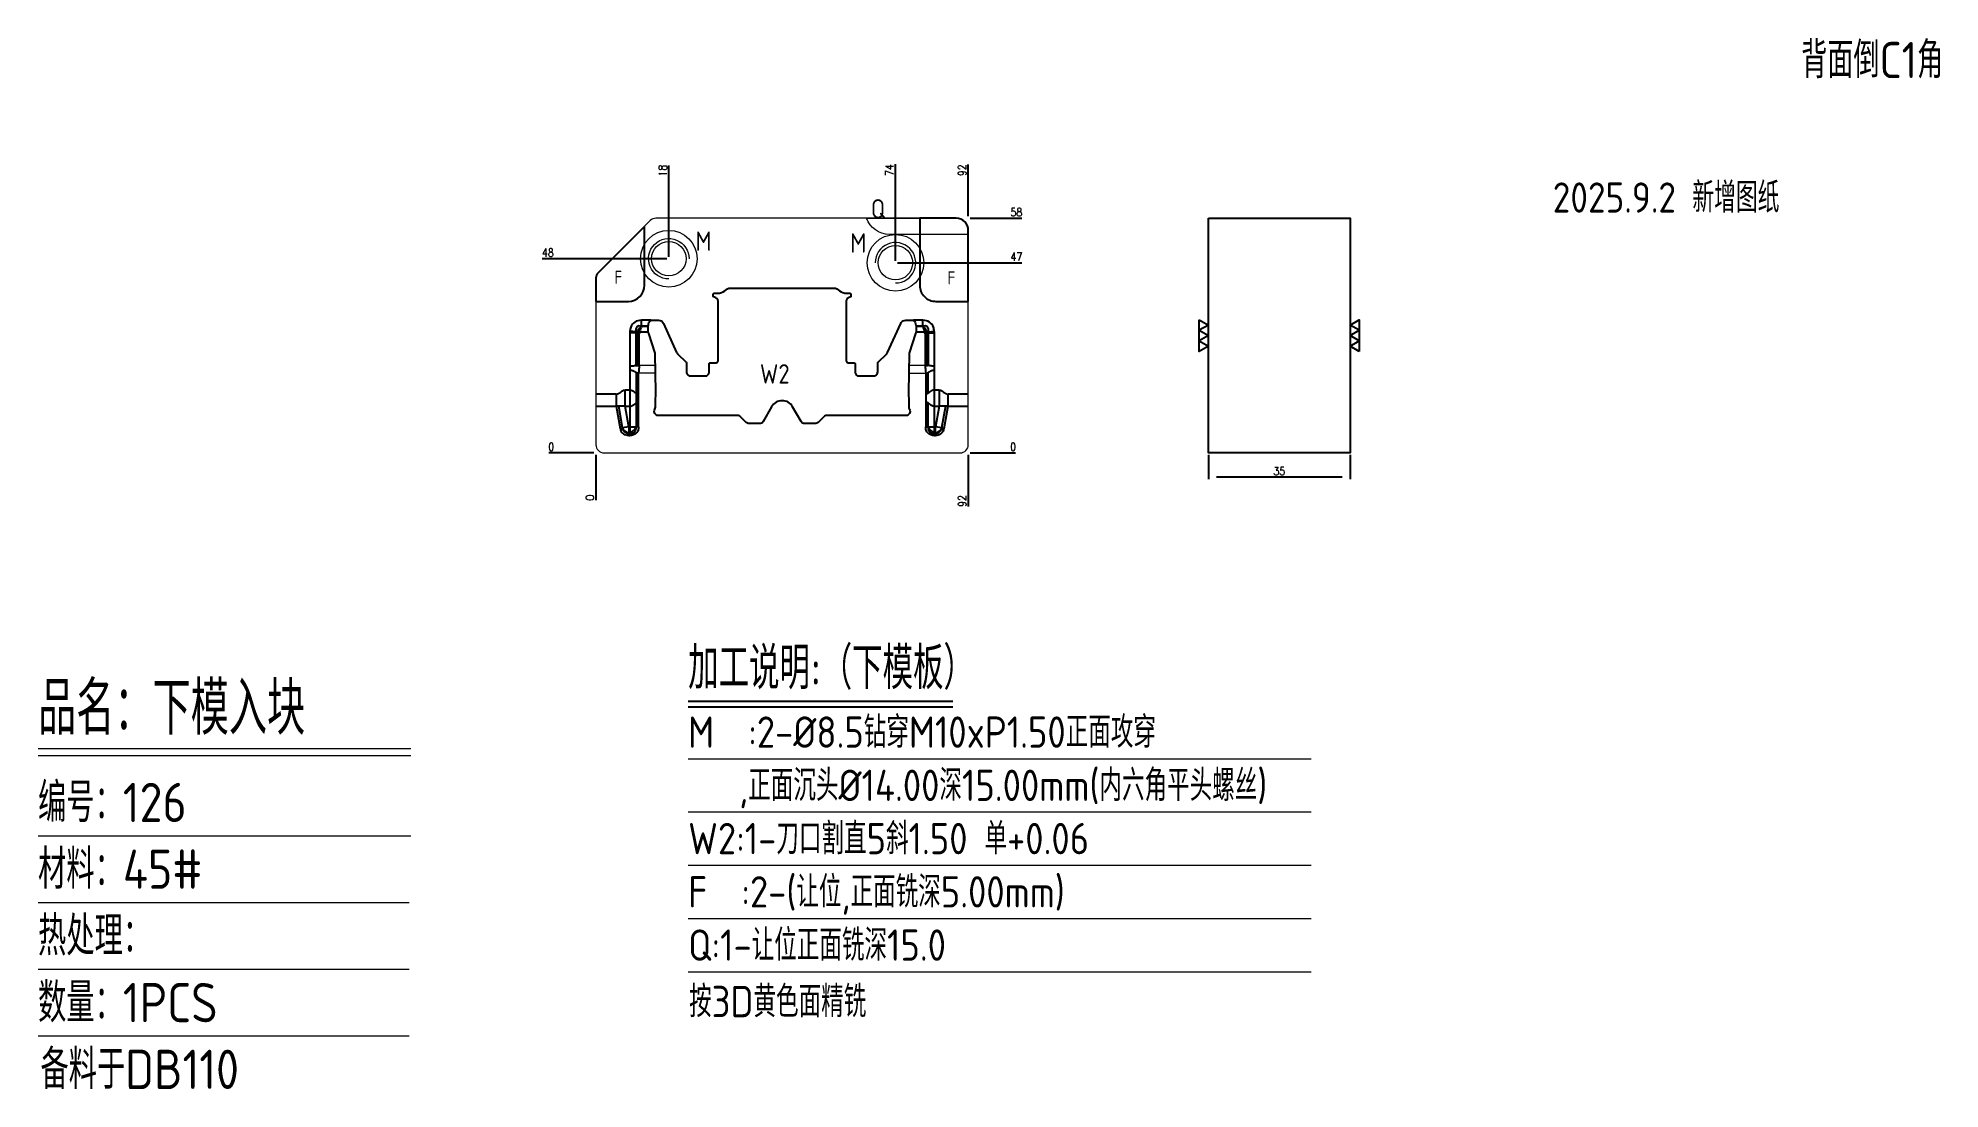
# Model space of a CAD drawing. Header units: millimetres. Extents: x 100376 to 100846, y 1620 to 1880.
import ezdxf
from ezdxf.enums import TextEntityAlignment as Align

# ---------------------------------------------------------------- set-up
doc = ezdxf.new("R2010")
doc.units = ezdxf.units.MM
for name, color, linetype in [('DIE_P', 2, 'Continuous'), ('DIM', 4, 'Continuous'), ('PH', 255, 'Continuous'), ('TEXT', 4, 'Continuous')]:
    doc.layers.add(name, color=color, linetype=linetype)
doc.styles.add('gbenor', font='gbenor.shx', dxfattribs={"bigfont": 'gbcbig.shx'})
doc.styles.get("Standard").update_dxf_attribs({"font": 'txt.shx', "width": 0.85, "bigfont": 'ctxt.shx'})
doc.dimstyles.new('T-2-WX', dxfattribs={"dimtxt": 2, "dimasz": 2, "dimexe": 0.5, "dimexo": 0.5, "dimgap": 0.5, "dimtad": 1, "dimtxsty": 'Standard', "dimblk": 'OPEN30', "dimcen": 0, "dimazin": 3, "dimtfac": 1, "dimtmove": 0, "dimatfit": 3, "dimldrblk": 'OPEN30', "dimlwd": -1, "dimlwe": -1})

msp = doc.modelspace()

# ---------------------------------------------------------------- texts
at = {"layer": 'DIE_P', "color": 4, "style": 'gbenor'}
for p in [(100518.989, 1820.915), (100601.294, 1820.785)]:
    msp.add_text('F', height=3.2, dxfattribs=at).set_placement(p, align=Align.MIDDLE_CENTER)
at = {"layer": 'DIM', "color": 3, "linetype": 'Continuous', "lineweight": 25, "style": 'gbenor'}
msp.add_text('品名：下模入块', height=13.0965, dxfattribs=at).set_placement((100375.625, 1707.863))
at = {"layer": 'DIM', "color": 3, "linetype": 'Continuous', "lineweight": 5, "style": 'gbenor'}
for s, p in [('编号：126', (100375.625, 1686.278)), ('材料：45#', (100375.625, 1669.786)), ('热处理： ', (100375.625, 1653.295)), ('数量：1PCS', (100375.625, 1636.803)), ('备料于DB110', (100376.216, 1620.311))]:
    msp.add_text(s, height=9.7011, dxfattribs=at).set_placement(p)
at = {"layer": 'PH', "color": 6, "linetype": 'Continuous', "style": 'gbenor'}
msp.add_text('2025.9.2 新增图纸', height=7.46496, dxfattribs=at).set_placement((100777.87, 1841.037), align=Align.MIDDLE)
at = {"layer": 'TEXT', "color": 4, "lineweight": 18, "style": 'gbenor'}
msp.add_text('背面倒C1角', height=8.9531, dxfattribs=at).set_placement((100811.265, 1870.144))
at = {"layer": 'TEXT', "color": 4, "style": 'gbenor'}
for s, p in [('Q', (100583.173, 1837.843)), ('M', (100540.05, 1829.862)), ('M', (100578.289, 1829.414)), ('W2', (100557.652, 1797.049))]:
    msp.add_text(s, height=4.8, dxfattribs=at).set_placement(p, align=Align.MIDDLE_CENTER)
for s, height, p in [('加工说明:（下模板）', 10.4509, (100536.246, 1719.121)), ('M  :2-%%C8.5钻穿M10xP1.50正面攻穿', 7.74144, (100536.246, 1704.645))]:
    msp.add_text(s, height=height, dxfattribs=at).set_placement(p)
at = {"layer": 'TEXT', "color": 4, "lineweight": 5, "style": 'gbenor'}
for s, p in [('   ,正面沉头%%C14.00深15.00mm(内六角平头螺丝)', (100536.246, 1691.484)), ('F  :2-(让位,正面铣深5.00mm)', (100536.246, 1665.164)), ('Q:1-让位正面铣深15.0', (100536.246, 1652.003))]:
    msp.add_text(s, height=7.74144, dxfattribs=at).set_placement(p)
at = {"layer": 'TEXT', "color": 1, "lineweight": 5, "style": 'gbenor'}
msp.add_text('W2:1-刀口割直5斜1.50 单+0.06  ', height=7.74144, dxfattribs=at).set_placement((100536.246, 1678.324))
at = {"layer": 'TEXT', "color": 2, "lineweight": 5, "style": 'gbenor'}
msp.add_text('按3D黄色面精铣', height=7.7414, dxfattribs=at).set_placement((100536.492, 1638.055))

# ---------------------------------------------------------------- blocks, each defined once
blk = doc.blocks.new('*D7579')
at = {"layer": 'Defpoints', "color": 0}
for p in [(100513.47, 1777.52), (100605.47, 1777.52), (100615.47, 1777.52)]:
    blk.add_point(p, dxfattribs=at)
at = {"layer": 'DIM', "color": 0}
blk.add_line((100605.97, 1777.52), (100617.11, 1777.52), dxfattribs=at)
at = {"layer": 'DIM', "color": 0, "insert": (100616.54, 1779.02), "char_height": 2, "attachment_point": 5}
blk.add_mtext('0', dxfattribs=at)
blk = doc.blocks.new('_Open30')
blk = doc.blocks.new('*D7580')
at = {"layer": 'Defpoints', "color": 0}
for p in [(100587.47, 1824.52), (100615.47, 1824.52), (100513.47, 1777.52)]:
    blk.add_point(p, dxfattribs=at)
at = {"layer": 'DIM', "color": 0}
for p, q in [((100587.97, 1824.52), (100607.47, 1824.52)), ((100607.47, 1824.52), (100611.47, 1824.52)), ((100611.47, 1824.52), (100618.73, 1824.52))]:
    blk.add_line(p, q, dxfattribs=at)
at = {"layer": 'DIM', "color": 0, "insert": (100617.35, 1826.02), "char_height": 2, "attachment_point": 5}
blk.add_mtext('47', dxfattribs=at)
blk = doc.blocks.new('*D7581')
at = {"layer": 'Defpoints', "color": 0}
for p in [(100605.47, 1835.52), (100615.47, 1835.52), (100513.47, 1777.52)]:
    blk.add_point(p, dxfattribs=at)
at = {"layer": 'DIM', "color": 0}
for p, q in [((100605.97, 1835.52), (100609.47, 1835.52)), ((100609.47, 1835.52), (100611.47, 1835.52)), ((100611.47, 1835.52), (100618.73, 1835.52))]:
    blk.add_line(p, q, dxfattribs=at)
at = {"layer": 'DIM', "color": 0, "insert": (100617.35, 1837.02), "char_height": 2, "attachment_point": 5}
blk.add_mtext('58', dxfattribs=at)
blk = doc.blocks.new('*D7582')
at = {"layer": 'Defpoints', "color": 0}
for p in [(100503.47, 1777.52), (100513.47, 1777.52), (100513.47, 1777.52)]:
    blk.add_point(p, dxfattribs=at)
at = {"layer": 'DIM', "color": 0}
blk.add_line((100512.97, 1777.52), (100501.84, 1777.52), dxfattribs=at)
at = {"layer": 'DIM', "color": 0, "insert": (100502.41, 1779.02), "char_height": 2, "attachment_point": 5}
blk.add_mtext('0', dxfattribs=at)
blk = doc.blocks.new('*D7583')
at = {"layer": 'Defpoints', "color": 0}
for p in [(100503.47, 1825.52), (100531.47, 1825.52), (100513.47, 1777.52)]:
    blk.add_point(p, dxfattribs=at)
at = {"layer": 'DIM', "color": 0}
for p, q in [((100507.47, 1825.52), (100500.22, 1825.52)), ((100511.47, 1825.52), (100507.47, 1825.52)), ((100530.97, 1825.52), (100511.47, 1825.52))]:
    blk.add_line(p, q, dxfattribs=at)
at = {"layer": 'DIM', "color": 0, "insert": (100501.6, 1827.02), "char_height": 2, "attachment_point": 5}
blk.add_mtext('48', dxfattribs=at)
blk = doc.blocks.new('*D7584')
at = {"layer": 'Defpoints', "color": 0}
for p in [(100513.47, 1777.52), (100605.47, 1777.52), (100605.47, 1767.52)]:
    blk.add_point(p, dxfattribs=at)
at = {"layer": 'DIM', "color": 0}
for p, q in [((100605.47, 1777.02), (100605.47, 1773.52)), ((100605.47, 1773.52), (100605.47, 1771.52)), ((100605.47, 1771.52), (100605.47, 1764.27))]:
    blk.add_line(p, q, dxfattribs=at)
at = {"layer": 'DIM', "color": 0, "insert": (100603.97, 1765.64), "char_height": 2, "attachment_point": 5, "rotation": 90}
blk.add_mtext('92', dxfattribs=at)
blk = doc.blocks.new('*D7585')
at = {"layer": 'Defpoints', "color": 0}
for p in [(100513.47, 1777.52), (100513.47, 1777.52), (100513.47, 1767.52)]:
    blk.add_point(p, dxfattribs=at)
at = {"layer": 'DIM', "color": 0}
blk.add_line((100513.47, 1777.02), (100513.47, 1765.88), dxfattribs=at)
at = {"layer": 'DIM', "color": 0, "insert": (100511.97, 1766.45), "char_height": 2, "attachment_point": 5, "rotation": 90}
blk.add_mtext('0', dxfattribs=at)
blk = doc.blocks.new('*D7586')
at = {"layer": 'Defpoints', "color": 0}
for p in [(100605.47, 1845.52), (100605.47, 1835.52), (100513.47, 1777.52)]:
    blk.add_point(p, dxfattribs=at)
at = {"layer": 'DIM', "color": 0}
for p, q in [((100605.47, 1841.52), (100605.47, 1848.77)), ((100605.47, 1839.52), (100605.47, 1841.52)), ((100605.47, 1836.02), (100605.47, 1839.52))]:
    blk.add_line(p, q, dxfattribs=at)
at = {"layer": 'DIM', "color": 0, "insert": (100603.97, 1847.39), "char_height": 2, "attachment_point": 5, "rotation": 90}
blk.add_mtext('92', dxfattribs=at)
blk = doc.blocks.new('*D7587')
at = {"layer": 'Defpoints', "color": 0}
for p in [(100587.47, 1845.52), (100587.47, 1824.52), (100513.47, 1777.52)]:
    blk.add_point(p, dxfattribs=at)
at = {"layer": 'DIM', "color": 0}
for p, q in [((100587.47, 1841.52), (100587.47, 1848.85)), ((100587.47, 1837.52), (100587.47, 1841.52)), ((100587.47, 1825.02), (100587.47, 1837.52))]:
    blk.add_line(p, q, dxfattribs=at)
at = {"layer": 'DIM', "color": 0, "insert": (100585.97, 1847.43), "char_height": 2, "attachment_point": 5, "rotation": 90}
blk.add_mtext('74', dxfattribs=at)
blk = doc.blocks.new('*D7588')
at = {"layer": 'Defpoints', "color": 0}
for p in [(100531.47, 1845.52), (100531.47, 1825.52), (100513.47, 1777.52)]:
    blk.add_point(p, dxfattribs=at)
at = {"layer": 'DIM', "color": 0}
for p, q in [((100531.47, 1841.52), (100531.47, 1848.53)), ((100531.47, 1837.52), (100531.47, 1841.52)), ((100531.47, 1826.02), (100531.47, 1837.52))]:
    blk.add_line(p, q, dxfattribs=at)
at = {"layer": 'DIM', "color": 0, "insert": (100529.97, 1847.27), "char_height": 2, "attachment_point": 5, "rotation": 90}
blk.add_mtext('18', dxfattribs=at)
blk = doc.blocks.new('*D7589')
at = {"layer": 'Defpoints', "color": 0}
for p in [(100664.8, 1777.52), (100699.8, 1777.52), (100664.8, 1771.52)]:
    blk.add_point(p, dxfattribs=at)
at = {"layer": 'DIM', "color": 0}
for p, q in [((100664.8, 1777.02), (100664.8, 1771.02)), ((100699.8, 1777.02), (100699.8, 1771.02)), ((100697.8, 1771.52), (100666.8, 1771.52))]:
    blk.add_line(p, q, dxfattribs=at)
at = {"layer": 'DIM', "color": 0, "insert": (100682.3, 1773.02), "char_height": 2, "attachment_point": 5}
blk.add_mtext('35', dxfattribs=at)

# ---------------------------------------------------------------- dimensions: what is measured, and where the dimension line sits
at = {"layer": 'DIM'}
for feature_location, offset, dtype, origin, picture, middle in [((100587.474, 1824.518), (0, 21), 1, (100513.474, 1777.518), '*D7587', (100585.974, 1847.435)), ((100605.474, 1835.518), (0, 10), 1, (100513.474, 1777.518), '*D7586', (100603.974, 1847.394)), ((100531.474, 1825.518), (0, 20), 1, (100513.474, 1777.518), '*D7588', (100529.974, 1847.273)), ((100605.474, 1835.518), (10, 0), 0, (100513.474, 1777.518), '*D7581', (100617.35, 1837.018)), ((100531.474, 1825.518), (-28, 0), 0, (100513.474, 1777.518), '*D7583', (100501.598, 1827.018)), ((100587.474, 1824.518), (28, 0), 0, (100513.474, 1777.518), '*D7580', (100617.35, 1826.018)), ((100513.47387323, 1777.518301677), (-10, 0), 0, (100513.47387323, 1777.518301677), '*D7582', (100502.407206564, 1779.018301677)), ((100513.47387323, 1777.518301677), (0, -10), 1, (100513.47387323, 1777.518301677), '*D7585', (100511.97387323, 1766.45163501)), ((100605.47387325, 1777.518301677), (10, 0), 0, (100513.47387323, 1777.518301677), '*D7579', (100616.540539917, 1779.018301677)), ((100605.474, 1777.518), (0, -10), 1, (100513.474, 1777.518), '*D7584', (100603.974, 1765.642))]:
    dim = msp.add_ordinate_dim(feature_location=feature_location, offset=offset, dtype=dtype, origin=origin, dimstyle='T-2-WX', dxfattribs=at)
    dim.commit()
    dim.dimension.update_dxf_attribs({"geometry": picture, "text_midpoint": middle})
dim = msp.add_linear_dim(base=(100664.797, 1771.518), p1=(100699.797, 1777.518), p2=(100664.797, 1777.518), dimstyle='T-2-WX', dxfattribs=at)
dim.commit()
dim.dimension.update_dxf_attribs({"geometry": '*D7589', "text_midpoint": (100682.297, 1773.018)})

# ---------------------------------------------------------------- linework, layer by layer
at = {"layer": 'DIE_P', "linetype": 'Continuous', "lineweight": 25}
for p, q in [((100526.474, 1810.297), (100524.711, 1810.297)), ((100524.711, 1808.883), (100524.711, 1810.297)), ((100526.474, 1810.297), (100524.711, 1810.297)), ((100524.711, 1808.883), (100524.711, 1810.297)), ((100526.803, 1810.297), (100526.474, 1810.297)), ((100526.803, 1810.297), (100526.474, 1810.297)), ((100526.803, 1810.095), (100526.803, 1810.297)), ((100526.803, 1810.095), (100526.803, 1810.297)), ((100592.474, 1810.297), (100592.145, 1810.297)), ((100592.145, 1810.095), (100592.145, 1810.297)), ((100592.474, 1810.297), (100592.145, 1810.297)), ((100592.145, 1810.095), (100592.145, 1810.297)), ((100594.236, 1810.297), (100592.474, 1810.297)), ((100594.236, 1810.297), (100592.474, 1810.297)), ((100594.236, 1808.883), (100594.236, 1810.297)), ((100594.236, 1808.883), (100594.236, 1810.297)), ((100521.863, 1807.211), (100521.863, 1798.93)), ((100523.395, 1807.211), (100521.863, 1807.211)), ((100521.863, 1807.211), (100521.863, 1798.93)), ((100523.395, 1807.211), (100521.863, 1807.211)), ((100523.345, 1807.473), (100521.879, 1807.597)), ((100523.345, 1807.473), (100521.879, 1807.597)), ((100523.395, 1799.074), (100523.395, 1807.211)), ((100523.395, 1807.211), (100523.565, 1807.009)), ((100523.395, 1799.074), (100523.395, 1807.211)), ((100523.395, 1807.211), (100523.565, 1807.009)), ((100523.565, 1807.009), (100523.565, 1799.102)), ((100523.565, 1807.009), (100524.177, 1807.009)), ((100523.565, 1807.009), (100523.565, 1799.102)), ((100523.565, 1807.009), (100524.177, 1807.009)), ((100523.767, 1807.634), (100524.254, 1807.438)), ((100523.767, 1807.634), (100524.254, 1807.438)), ((100524.177, 1799.142), (100524.177, 1807.009)), ((100524.177, 1799.142), (100524.177, 1807.009)), ((100524.254, 1807.438), (100526.401, 1807.438)), ((100524.254, 1807.438), (100526.401, 1807.438)), ((100524.711, 1808.883), (100526.397, 1808.883)), ((100524.737, 1808.852), (100524.711, 1808.883)), ((100524.711, 1808.883), (100526.397, 1808.883)), ((100524.737, 1808.852), (100524.711, 1808.883)), ((100526.393, 1808.852), (100524.737, 1808.852)), ((100526.393, 1808.852), (100524.737, 1808.852)), ((100592.547, 1807.438), (100594.694, 1807.438)), ((100592.547, 1807.438), (100594.694, 1807.438)), ((100592.551, 1808.883), (100594.236, 1808.883)), ((100592.551, 1808.883), (100594.236, 1808.883)), ((100594.211, 1808.852), (100592.554, 1808.852)), ((100594.211, 1808.852), (100592.554, 1808.852)), ((100594.236, 1808.883), (100594.211, 1808.852)), ((100594.236, 1808.883), (100594.211, 1808.852)), ((100594.694, 1807.438), (100595.18, 1807.634)), ((100594.694, 1807.438), (100595.18, 1807.634)), ((100594.77, 1807.009), (100595.383, 1807.009)), ((100594.77, 1807.009), (100594.77, 1799.142)), ((100594.77, 1807.009), (100595.383, 1807.009)), ((100594.77, 1807.009), (100594.77, 1799.142)), ((100595.383, 1807.009), (100595.553, 1807.211)), ((100595.383, 1807.009), (100595.553, 1807.211)), ((100595.383, 1799.142), (100595.383, 1807.009)), ((100595.383, 1799.142), (100595.383, 1807.009)), ((100595.553, 1807.211), (100597.085, 1807.211)), ((100595.553, 1807.211), (100595.553, 1799.132)), ((100595.553, 1807.211), (100597.085, 1807.211)), ((100595.553, 1807.211), (100595.553, 1799.132)), ((100595.602, 1807.473), (100597.069, 1807.597)), ((100595.602, 1807.473), (100597.069, 1807.597)), ((100597.085, 1798.93), (100597.085, 1807.211)), ((100597.085, 1798.93), (100597.085, 1807.211)), ((100521.863, 1798.93), (100521.863, 1797.93)), ((100521.863, 1798.93), (100521.863, 1797.93)), ((100521.863, 1797.93), (100521.863, 1793.058)), ((100521.863, 1797.93), (100521.863, 1793.058)), ((100523.565, 1799.102), (100523.395, 1799.074)), ((100523.565, 1799.102), (100523.395, 1799.074)), ((100523.395, 1797.384), (100523.395, 1792.273)), ((100523.395, 1797.384), (100523.395, 1792.273)), ((100524.008, 1792.058), (100524.008, 1797.23)), ((100524.008, 1792.058), (100524.008, 1797.23)), ((100594.94, 1797.23), (100594.94, 1792.058)), ((100594.94, 1797.23), (100594.94, 1792.058)), ((100595.553, 1799.132), (100595.383, 1799.142)), ((100595.553, 1799.132), (100595.383, 1799.142)), ((100595.553, 1792.273), (100595.553, 1797.384)), ((100595.553, 1792.273), (100595.553, 1797.384)), ((100597.085, 1797.93), (100597.085, 1798.93)), ((100597.085, 1797.93), (100597.085, 1798.93)), ((100597.085, 1793.058), (100597.085, 1797.93)), ((100597.085, 1793.058), (100597.085, 1797.93)), ((100518.494, 1792.058), (100513.474, 1792.058)), ((100518.494, 1792.058), (100514.474, 1792.058)), ((100520.672, 1789.048), (100520.672, 1793.058)), ((100521.863, 1793.058), (100520.672, 1793.058)), ((100520.672, 1789.048), (100520.672, 1793.058)), ((100521.863, 1793.058), (100520.672, 1793.058)), ((100521.863, 1793.058), (100521.863, 1789.048)), ((100521.863, 1793.058), (100521.863, 1789.048)), ((100523.395, 1792.273), (100523.395, 1789.833)), ((100523.395, 1792.273), (100523.395, 1789.833)), ((100524.008, 1790.048), (100524.008, 1792.058)), ((100524.008, 1790.048), (100524.008, 1792.058)), ((100594.94, 1792.058), (100594.94, 1790.048)), ((100594.94, 1792.058), (100594.94, 1790.048)), ((100598.276, 1793.058), (100597.085, 1793.058)), ((100597.085, 1789.048), (100597.085, 1793.058)), ((100598.276, 1793.058), (100597.085, 1793.058)), ((100597.085, 1789.048), (100597.085, 1793.058)), ((100598.276, 1793.058), (100598.276, 1789.048)), ((100598.276, 1793.058), (100598.276, 1789.048)), ((100605.474, 1792.058), (100600.453, 1792.058)), ((100513.474, 1789.048), (100518.494, 1789.048)), ((100514.474, 1789.048), (100518.494, 1789.048)), ((100518.494, 1789.048), (100519.457, 1783.587)), ((100518.494, 1789.048), (100519.457, 1783.587)), ((100520.061, 1783.693), (100519.119, 1789.036)), ((100520.061, 1783.693), (100519.119, 1789.036)), ((100521.569, 1783.959), (100520.672, 1789.048)), ((100520.672, 1789.048), (100521.863, 1789.048)), ((100521.569, 1783.959), (100520.672, 1789.048)), ((100520.672, 1789.048), (100521.863, 1789.048)), ((100521.863, 1789.048), (100521.863, 1783.959)), ((100521.863, 1789.048), (100521.863, 1783.959)), ((100523.395, 1789.833), (100523.395, 1783.959)), ((100523.395, 1789.833), (100523.395, 1783.959)), ((100524.008, 1783.959), (100524.008, 1790.048)), ((100524.008, 1783.959), (100524.008, 1790.048)), ((100594.94, 1790.048), (100594.94, 1783.959)), ((100594.94, 1790.048), (100594.94, 1783.959)), ((100595.553, 1783.959), (100595.553, 1789.833)), ((100595.553, 1783.959), (100595.553, 1789.833)), ((100597.085, 1789.048), (100598.276, 1789.048)), ((100597.085, 1783.959), (100597.085, 1789.048)), ((100597.085, 1789.048), (100598.276, 1789.048)), ((100597.085, 1783.959), (100597.085, 1789.048)), ((100598.276, 1789.048), (100597.378, 1783.959)), ((100598.276, 1789.048), (100597.378, 1783.959)), ((100599.829, 1789.036), (100598.887, 1783.693)), ((100599.829, 1789.036), (100598.887, 1783.693)), ((100599.49, 1783.587), (100600.453, 1789.048)), ((100599.49, 1783.587), (100600.453, 1789.048)), ((100600.453, 1789.048), (100605.474, 1789.048)), ((100519.457, 1783.587), (100520.061, 1783.693)), ((100519.457, 1783.587), (100520.061, 1783.693)), ((100519.585, 1783.146), (100520.152, 1783.378)), ((100519.585, 1783.146), (100520.152, 1783.378)), ((100521.569, 1783.959), (100520.061, 1783.693)), ((100521.569, 1783.959), (100520.061, 1783.693)), ((100521.863, 1783.959), (100521.569, 1783.959)), ((100521.569, 1783.959), (100521.569, 1782.427)), ((100521.863, 1783.959), (100521.569, 1783.959)), ((100521.569, 1783.959), (100521.569, 1782.427)), ((100521.863, 1782.427), (100521.569, 1782.427)), ((100521.569, 1781.814), (100521.569, 1782.427)), ((100521.569, 1781.814), (100521.569, 1782.427)), ((100521.863, 1782.427), (100521.569, 1782.427)), ((100521.569, 1781.814), (100521.569, 1782.427)), ((100521.569, 1781.814), (100521.569, 1782.427)), ((100521.569, 1781.814), (100521.863, 1781.814)), ((100521.569, 1781.814), (100521.863, 1781.814)), ((100521.863, 1783.959), (100523.395, 1783.959)), ((100521.863, 1783.959), (100521.863, 1782.427)), ((100521.863, 1783.959), (100523.395, 1783.959)), ((100521.863, 1783.959), (100521.863, 1782.427)), ((100521.863, 1781.814), (100521.863, 1782.427)), ((100521.863, 1781.814), (100521.863, 1782.427)), ((100521.863, 1781.814), (100521.863, 1782.427)), ((100521.863, 1781.814), (100521.863, 1782.427)), ((100521.863, 1781.814), (100521.863, 1781.814)), ((100521.863, 1781.814), (100521.863, 1781.814)), ((100524.008, 1783.959), (100523.395, 1783.959)), ((100524.008, 1783.959), (100523.395, 1783.959)), ((100524.008, 1783.959), (100523.395, 1783.959)), ((100524.008, 1783.959), (100523.395, 1783.959)), ((100524.008, 1783.959), (100524.008, 1783.959)), ((100524.008, 1783.959), (100524.008, 1783.959)), ((100594.94, 1783.959), (100595.553, 1783.959)), ((100594.94, 1783.959), (100594.94, 1783.959)), ((100594.94, 1783.959), (100595.553, 1783.959)), ((100594.94, 1783.959), (100595.553, 1783.959)), ((100594.94, 1783.959), (100594.94, 1783.959)), ((100594.94, 1783.959), (100595.553, 1783.959)), ((100595.553, 1783.959), (100597.085, 1783.959)), ((100595.553, 1783.959), (100597.085, 1783.959)), ((100597.084, 1781.814), (100597.084, 1782.427)), ((100597.084, 1781.814), (100597.084, 1782.427)), ((100597.084, 1781.814), (100597.085, 1781.814)), ((100597.084, 1781.814), (100597.085, 1781.814)), ((100597.378, 1783.959), (100597.085, 1783.959)), ((100597.085, 1782.427), (100597.085, 1783.959)), ((100597.378, 1783.959), (100597.085, 1783.959)), ((100597.085, 1782.427), (100597.085, 1783.959)), ((100597.378, 1782.427), (100597.085, 1782.427)), ((100597.085, 1781.814), (100597.085, 1782.427)), ((100597.085, 1781.814), (100597.085, 1782.427)), ((100597.378, 1782.427), (100597.085, 1782.427)), ((100597.085, 1781.814), (100597.378, 1781.814)), ((100597.085, 1781.814), (100597.378, 1781.814)), ((100598.887, 1783.693), (100597.378, 1783.959)), ((100597.378, 1782.427), (100597.378, 1783.959)), ((100598.887, 1783.693), (100597.378, 1783.959)), ((100597.378, 1782.427), (100597.378, 1783.959)), ((100597.378, 1781.814), (100597.378, 1782.427)), ((100597.378, 1781.814), (100597.378, 1782.427)), ((100597.379, 1781.814), (100597.379, 1782.427)), ((100597.379, 1781.814), (100597.379, 1782.427)), ((100599.363, 1783.146), (100598.796, 1783.378)), ((100599.363, 1783.146), (100598.796, 1783.378)), ((100599.49, 1783.587), (100598.887, 1783.693)), ((100599.49, 1783.587), (100598.887, 1783.693))]:
    msp.add_line(p, q, dxfattribs=at)
at = {"layer": 'DIE_P', "linetype": 'Continuous', "lineweight": 18, "ltscale": 10}
msp.add_lwpolyline([(100513.474, 1820.69), (100513.474, 1779.518, 0.4142136), (100515.474, 1777.518), (100603.474, 1777.518, 0.4142136), (100605.474, 1779.518), (100605.474, 1832.518, 0.4142136), (100602.474, 1835.518), (100528.302, 1835.518, 0.1989124), (100526.888, 1834.933), (100514.06, 1822.104, 0.1989124)], format="xyb", close=True, dxfattribs=at)
at = {"layer": 'DIE_P', "color": 94, "linetype": 'Continuous'}
for points in [[(100513.474, 1814.967), (100521.474, 1814.967, 0.4142135), (100525.474, 1818.967), (100525.474, 1833.518), (100514.06, 1822.104, 0.1989124), (100513.474, 1820.69), (100513.474, 1814.967)], [(100605.474, 1814.967), (100605.474, 1832.518, 0.4142136), (100602.474, 1835.518), (100593.474, 1835.518), (100593.474, 1818.967, 0.4142136), (100597.474, 1814.967), (100605.474, 1814.967)]]:
    msp.add_lwpolyline(points, format="xyb", dxfattribs=at)
at = {"layer": 'DIE_P', "color": 7, "lineweight": 18}
msp.add_lwpolyline([(100580.316, 1835.518), (100602.474, 1835.518, -0.4142136), (100605.474, 1832.518), (100605.474, 1831.515), (100585.974, 1831.515, -0.318007)], format="xyb", close=True, dxfattribs=at)
at = {"layer": 'DIE_P', "lineweight": 18}
for points in [[(100531.474, 1820.518, -2.4142136), (100536.474, 1825.518)], [(100587.474, 1819.518, 2.4142136), (100582.474, 1824.518)]]:
    msp.add_lwpolyline(points, format="xyb", dxfattribs=at)
at = {"layer": 'DIE_P', "color": 1}
msp.add_lwpolyline([(100578.504, 1796.528), (100582.092, 1796.528, 0.4142136), (100583.092, 1797.528), (100583.092, 1799.695, -0.2021422), (100583.183, 1799.91), (100585.321, 1801.996, 0.0944881), (100585.536, 1802.303), (100588.777, 1809.541, -0.234761), (100589.601, 1810.22), (100590, 1810.312, -0.0479446), (100590.19, 1810.337), (100590.613, 1810.352, -0.0220851), (100590.702, 1810.352), (100591.649, 1810.302, -0.3146638), (100592.372, 1809.738, -0.0658431), (100592.579, 1808.514, -0.0208931), (100592.59, 1807.882, -0.0728044), (100592.445, 1807.026), (100590.862, 1802.152, 0.07437), (100590.838, 1802.006), (100590.677, 1792.57, 0.0139664), (100590.678, 1792.514), (100590.774, 1790.048), (100590.774, 1788.822, 0.1395991), (100590.924, 1788.295, -0.5878017), (100590.074, 1786.768), (100570.465, 1786.768, 0.1989124), (100569.758, 1786.475), (100568.344, 1785.061, -0.1989124), (100567.637, 1784.768), (100565.051, 1784.768, -0.2679492), (100564.185, 1785.268), (100562.072, 1788.929, 0.5773503), (100556.876, 1788.929), (100554.763, 1785.268, -0.2679492), (100553.897, 1784.768), (100551.311, 1784.768, -0.1989124), (100550.604, 1785.061), (100549.189, 1786.475, 0.1989124), (100548.482, 1786.768), (100528.874, 1786.768, -0.5878017), (100528.024, 1788.295, 0.1395991), (100528.174, 1788.822), (100528.174, 1790.048), (100528.27, 1792.514, 0.0139664), (100528.27, 1792.57), (100528.11, 1802.006, 0.07437), (100528.085, 1802.152), (100526.503, 1807.026, -0.0728044), (100526.357, 1807.882, -0.0208931), (100526.369, 1808.514, -0.0658431), (100526.576, 1809.738, -0.3146638), (100527.298, 1810.302), (100528.246, 1810.352, -0.0220851), (100528.334, 1810.352), (100528.758, 1810.337, -0.0479446), (100528.947, 1810.312), (100529.346, 1810.22, -0.234761), (100530.171, 1809.541), (100533.412, 1802.303, 0.0944881), (100533.626, 1801.996), (100535.765, 1799.91, -0.2021422), (100535.855, 1799.695), (100535.855, 1797.528, 0.4142136), (100536.855, 1796.528), (100540.443, 1796.528, 0.4142136), (100541.443, 1797.528), (100541.443, 1799.51, -0.4154048), (100541.745, 1799.81), (100543.136, 1799.804, 0.4154048), (100543.638, 1800.304), (100543.638, 1814.99, 0.3862733), (100542.734, 1815.985, -0.3862733), (100542.463, 1816.284), (100542.463, 1816.69, -0.4146128), (100542.763, 1816.99), (100543.538, 1816.989, 0.1602172), (100545.32, 1817.572), (100546.003, 1818.074, -0.1598678), (100546.595, 1818.268), (100572.352, 1818.268, -0.1598678), (100572.945, 1818.074), (100573.628, 1817.572, 0.1602172), (100575.409, 1816.989), (100576.184, 1816.99, -0.4146128), (100576.485, 1816.69), (100576.485, 1816.284, -0.3862733), (100576.214, 1815.985, 0.3862733), (100575.31, 1814.99), (100575.31, 1800.304, 0.4154048), (100575.812, 1799.804), (100577.203, 1799.81, -0.4154048), (100577.504, 1799.51), (100577.504, 1797.528, 0.4142136)], format="xyb", close=True, dxfattribs=at)
at = {"layer": 'DIE_P', "linetype": 'Continuous', "lineweight": 25, "flags": 128}
for points in [[(100521.569, 1782.427), (100521.569, 1782.427), (100521.569, 1782.427), (100521.569, 1782.427), (100521.569, 1782.427), (100521.569, 1782.427), (100521.569, 1782.427), (100521.569, 1782.427), (100521.569, 1782.427)], [(100521.569, 1782.427), (100521.569, 1782.427), (100521.569, 1782.427), (100521.569, 1782.427), (100521.569, 1782.427), (100521.569, 1782.427), (100521.569, 1782.427), (100521.569, 1782.427), (100521.569, 1782.427)], [(100521.569, 1781.814), (100521.569, 1781.814), (100521.569, 1781.814), (100521.569, 1781.814), (100521.569, 1781.814), (100521.569, 1781.814), (100521.569, 1781.814), (100521.569, 1781.814), (100521.569, 1781.814)], [(100521.569, 1781.814), (100521.569, 1781.814), (100521.569, 1781.814), (100521.569, 1781.814), (100521.569, 1781.814), (100521.569, 1781.814), (100521.569, 1781.814), (100521.569, 1781.814), (100521.569, 1781.814)], [(100597.379, 1782.427), (100597.379, 1782.427), (100597.379, 1782.427), (100597.379, 1782.427), (100597.378, 1782.427), (100597.378, 1782.427), (100597.378, 1782.427), (100597.378, 1782.427), (100597.378, 1782.427)], [(100597.379, 1782.427), (100597.379, 1782.427), (100597.379, 1782.427), (100597.379, 1782.427), (100597.378, 1782.427), (100597.378, 1782.427), (100597.378, 1782.427), (100597.378, 1782.427), (100597.378, 1782.427)], [(100597.378, 1781.814), (100597.378, 1781.814), (100597.378, 1781.814), (100597.378, 1781.814), (100597.379, 1781.814), (100597.379, 1781.814), (100597.379, 1781.814), (100597.379, 1781.814), (100597.379, 1781.814)], [(100597.378, 1781.814), (100597.378, 1781.814), (100597.378, 1781.814), (100597.378, 1781.814), (100597.379, 1781.814), (100597.379, 1781.814), (100597.379, 1781.814), (100597.379, 1781.814), (100597.379, 1781.814)]]:
    msp.add_lwpolyline(points, dxfattribs=at)
at = {"layer": 'DIE_P', "linetype": 'Continuous', "lineweight": 18, "ltscale": 10}
for centre in [(100531.474, 1825.518), (100587.474, 1824.518)]:
    msp.add_circle(centre, 7, dxfattribs=at)
at = {"layer": 'DIE_P', "lineweight": 18}
for centre in [(100531.474, 1825.518), (100587.474, 1824.518)]:
    msp.add_circle(centre, 4.25, dxfattribs=at)
at = {"layer": 'DIE_P', "linetype": 'Continuous', "lineweight": 25}
for centre, radius, start, end in [((100521.569, 1783.959), 2.145, 190, 202.29086), ((100521.569, 1783.959), 2.145, 190, 202.29086), ((100521.569, 1783.959), 1.532, 190, 202.29086), ((100521.569, 1783.959), 1.532, 190, 202.29086), ((100522.325, 1785.085), 2.764, 218.1539, 254.12122), ((100522.325, 1785.085), 2.764, 218.1539, 254.12122), ((100520.699, 1785.123), 2.936, 293.35432, 336.64568), ((100520.699, 1785.123), 2.936, 293.35432, 336.64568), ((100598.248, 1785.123), 2.936, 203.35432, 246.64568), ((100598.248, 1785.123), 2.936, 203.35432, 246.64568), ((100596.623, 1785.085), 2.764, 285.87878, 321.8461), ((100596.623, 1785.085), 2.764, 285.87878, 321.8461), ((100597.378, 1783.959), 1.532, 337.70914, 350), ((100597.378, 1783.959), 1.532, 337.70914, 350), ((100597.378, 1783.959), 2.145, 337.70914, 350), ((100597.378, 1783.959), 2.145, 337.70914, 350)]:
    msp.add_arc(centre, radius, start, end, dxfattribs=at)
for centre, major_axis, ratio, start_param, end_param in [((100527.085, 1804.64), (-4.228, 5.039), 0.6081204, 5.8113526, 6.6074799), ((100527.085, 1804.64), (-4.228, 5.039), 0.6081204, 5.8113526, 6.6074799), ((100527.528, 1804.499), (-1.428, 5.712), 0.6963155, 6.0299716, 6.1108729), ((100527.528, 1804.499), (-1.428, 5.712), 0.6963155, 6.0299716, 6.1108729), ((100591.42, 1804.499), (-1.428, -5.712), 0.6963155, 3.313905, 3.3948064), ((100591.42, 1804.499), (-1.428, -5.712), 0.6963155, 3.313905, 3.3948064), ((100591.863, 1804.64), (4.228, 5.039), 0.6081204, 5.9588907, 6.755018), ((100591.863, 1804.64), (4.228, 5.039), 0.6081204, 5.9588907, 6.755018), ((100527.085, 1804.64), (-4.228, 5.039), 0.6081204, 0.5489452, 0.627131), ((100527.085, 1804.64), (-4.228, 5.039), 0.6081204, 0.5489452, 0.627131), ((100527.085, 1804.64), (-4.228, 5.039), 0.6081204, 0.3242946, 0.5489452), ((100527.085, 1804.64), (-4.228, 5.039), 0.6081204, 0.3242946, 0.5489452), ((100527.085, 1804.64), (-3.446, 4.107), 0.3730366, 5.8113526, 6.8321306), ((100527.085, 1804.64), (-3.446, 4.107), 0.3730366, 5.8113526, 6.8321306), ((100527.085, 1804.64), (-3.446, 4.107), 0.3730366, 0.5489452, 0.627131), ((100527.085, 1804.64), (-3.446, 4.107), 0.3730366, 0.5489452, 0.627131), ((100525.744, 1806.238), (-1.581, 1.884), 0.8130776, 0.3135655, 0.627131), ((100525.744, 1806.238), (-1.581, 1.884), 0.8130776, 0.3135655, 0.627131), ((100524.737, 1807.438), (1.124, 1.742), 0.4511378, 0.960352, 1.7457502), ((100524.737, 1807.438), (1.124, 1.742), 0.4511378, 0.960352, 1.7457502), ((100525.744, 1806.238), (-1.268, 1.512), 0.6081204, 0.3135655, 0.627131), ((100525.744, 1806.238), (-1.268, 1.512), 0.6081204, 0.3135655, 0.627131), ((100524.737, 1807.438), (0.51, 1.997), 0.22754, 0.8435026, 1.6289008), ((100524.737, 1807.438), (0.51, 1.997), 0.22754, 0.8435026, 1.6289008), ((100594.211, 1807.438), (-1.124, 1.742), 0.4511378, 4.5374351, 5.3228333), ((100594.211, 1807.438), (-0.51, 1.997), 0.22754, 4.6542846, 5.4396827), ((100594.211, 1807.438), (-1.124, 1.742), 0.4511378, 4.5374351, 5.3228333), ((100594.211, 1807.438), (-0.51, 1.997), 0.22754, 4.6542846, 5.4396827), ((100591.863, 1804.64), (3.446, 4.107), 0.3730366, 5.7342401, 6.755018), ((100591.863, 1804.64), (3.446, 4.107), 0.3730366, 5.7342401, 6.755018), ((100593.204, 1806.238), (1.268, 1.512), 0.6081204, 5.6560543, 5.9696198), ((100593.204, 1806.238), (1.268, 1.512), 0.6081204, 5.6560543, 5.9696198), ((100593.204, 1806.238), (1.581, 1.884), 0.8130776, 5.6560543, 5.9696198), ((100593.204, 1806.238), (1.581, 1.884), 0.8130776, 5.6560543, 5.9696198), ((100591.863, 1804.64), (3.446, 4.107), 0.3730366, 5.6560543, 5.7342401), ((100591.863, 1804.64), (3.446, 4.107), 0.3730366, 5.6560543, 5.7342401), ((100591.863, 1804.64), (4.228, 5.039), 0.6081204, 5.7342401, 5.9588907), ((100591.863, 1804.64), (4.228, 5.039), 0.6081204, 5.7342401, 5.9588907), ((100591.863, 1804.64), (4.228, 5.039), 0.6081204, 5.6560543, 5.7342401), ((100591.863, 1804.64), (4.228, 5.039), 0.6081204, 5.6560543, 5.7342401)]:
    msp.add_ellipse(centre, major_axis=major_axis, ratio=ratio, start_param=start_param, end_param=end_param, dxfattribs=at)
for points, knots in [([(100523.395, 1799.074), (100523.364, 1799.069), (100523.301, 1799.058), (100523.198, 1799.042), (100523.086, 1799.026), (100522.967, 1799.01), (100522.841, 1798.994), (100522.71, 1798.979), (100522.574, 1798.965), (100522.435, 1798.953), (100522.293, 1798.944), (100522.149, 1798.936), (100522.006, 1798.931), (100521.911, 1798.93), (100521.863, 1798.93)], [0, 0, 0, 0, 0.0813341, 0.1637988, 0.2471599, 0.3311828, 0.4156343, 0.500283, 0.5849014, 0.6692666, 0.7531623, 0.8363801, 0.9187214, 1, 1, 1, 1]), ([(100523.395, 1799.074), (100523.364, 1799.069), (100523.301, 1799.058), (100523.198, 1799.042), (100523.086, 1799.026), (100522.967, 1799.01), (100522.841, 1798.994), (100522.71, 1798.979), (100522.574, 1798.965), (100522.435, 1798.953), (100522.293, 1798.944), (100522.149, 1798.936), (100522.006, 1798.931), (100521.911, 1798.93), (100521.863, 1798.93)], [0, 0, 0, 0, 0.0813341, 0.1637988, 0.2471599, 0.3311828, 0.4156343, 0.500283, 0.5849014, 0.6692666, 0.7531623, 0.8363801, 0.9187214, 1, 1, 1, 1]), ([(100523.395, 1797.384), (100523.371, 1797.397), (100523.321, 1797.426), (100523.236, 1797.473), (100523.138, 1797.524), (100523.009, 1797.589), (100522.878, 1797.651), (100522.694, 1797.734), (100522.517, 1797.806), (100522.321, 1797.867), (100522.172, 1797.903), (100522.02, 1797.925), (100521.915, 1797.928), (100521.863, 1797.93)], [0, 0, 0, 0, 0.0632332, 0.133321, 0.2102658, 0.2940694, 0.4185794, 0.4826754, 0.6603513, 0.7489851, 0.8288036, 0.9151757, 1, 1, 1, 1]), ([(100523.395, 1797.384), (100523.371, 1797.397), (100523.321, 1797.426), (100523.236, 1797.473), (100523.138, 1797.524), (100523.009, 1797.589), (100522.878, 1797.651), (100522.694, 1797.734), (100522.517, 1797.806), (100522.321, 1797.867), (100522.172, 1797.903), (100522.02, 1797.925), (100521.915, 1797.928), (100521.863, 1797.93)], [0, 0, 0, 0, 0.0632332, 0.133321, 0.2102658, 0.2940694, 0.4185794, 0.4826754, 0.6603513, 0.7489851, 0.8288036, 0.9151757, 1, 1, 1, 1]), ([(100524.008, 1797.23), (100523.981, 1797.23), (100523.927, 1797.231), (100523.847, 1797.237), (100523.769, 1797.248), (100523.693, 1797.262), (100523.621, 1797.281), (100523.552, 1797.303), (100523.491, 1797.329), (100523.439, 1797.355), (100523.41, 1797.374), (100523.395, 1797.383)], [0, 0, 0, 0, 0.11202386, 0.22431757, 0.33716862, 0.45086028, 0.56566959, 0.68186561, 0.79970788, 0.9006076, 1, 1, 1, 1]), ([(100524.008, 1797.23), (100523.981, 1797.23), (100523.927, 1797.231), (100523.847, 1797.237), (100523.769, 1797.248), (100523.693, 1797.262), (100523.621, 1797.281), (100523.552, 1797.303), (100523.491, 1797.329), (100523.439, 1797.355), (100523.41, 1797.374), (100523.395, 1797.383)], [0, 0, 0, 0, 0.11202386, 0.22431757, 0.33716862, 0.45086028, 0.56566959, 0.68186561, 0.79970788, 0.9006076, 1, 1, 1, 1]), ([(100523.565, 1799.102), (100523.584, 1799.105), (100523.624, 1799.112), (100523.691, 1799.12), (100523.764, 1799.127), (100523.842, 1799.132), (100523.923, 1799.137), (100524.006, 1799.14), (100524.091, 1799.142), (100524.149, 1799.142), (100524.177, 1799.142)], [0, 0, 0, 0, 0.1276097, 0.2544259, 0.3804722, 0.5057721, 0.6303501, 0.7542306, 0.8774388, 1, 1, 1, 1]), ([(100523.565, 1799.102), (100523.584, 1799.105), (100523.624, 1799.112), (100523.691, 1799.12), (100523.764, 1799.127), (100523.842, 1799.132), (100523.923, 1799.137), (100524.006, 1799.14), (100524.091, 1799.142), (100524.149, 1799.142), (100524.177, 1799.142)], [0, 0, 0, 0, 0.1276097, 0.2544259, 0.3804722, 0.5057721, 0.6303501, 0.7542306, 0.8774388, 1, 1, 1, 1]), ([(100594.77, 1799.142), (100594.887, 1799.142), (100595.003, 1799.142), (100595.214, 1799.142), (100595.308, 1799.142), (100595.383, 1799.142)], [0, 0, 0, 0, 0.5, 0.5, 1, 1, 1, 1]), ([(100594.77, 1799.142), (100594.887, 1799.142), (100595.003, 1799.142), (100595.214, 1799.142), (100595.308, 1799.142), (100595.383, 1799.142)], [0, 0, 0, 0, 0.5, 0.5, 1, 1, 1, 1]), ([(100594.94, 1797.23), (100594.968, 1797.23), (100595.023, 1797.231), (100595.105, 1797.238), (100595.185, 1797.249), (100595.262, 1797.264), (100595.336, 1797.283), (100595.411, 1797.309), (100595.486, 1797.341), (100595.53, 1797.37), (100595.553, 1797.384)], [0, 0, 0, 0, 0.1149556, 0.2301026, 0.3457498, 0.4622019, 0.5797576, 0.698707, 0.8485565, 1, 1, 1, 1]), ([(100594.94, 1797.23), (100594.968, 1797.23), (100595.023, 1797.231), (100595.105, 1797.238), (100595.185, 1797.249), (100595.262, 1797.264), (100595.336, 1797.283), (100595.411, 1797.309), (100595.486, 1797.341), (100595.53, 1797.37), (100595.553, 1797.384)], [0, 0, 0, 0, 0.1149556, 0.2301026, 0.3457498, 0.4622019, 0.5797576, 0.698707, 0.8485565, 1, 1, 1, 1]), ([(100597.085, 1798.93), (100597.041, 1798.931), (100596.952, 1798.932), (100596.82, 1798.941), (100596.688, 1798.954), (100596.557, 1798.971), (100596.427, 1798.991), (100596.301, 1799.012), (100596.178, 1799.034), (100596.059, 1799.056), (100595.945, 1799.077), (100595.837, 1799.097), (100595.735, 1799.113), (100595.64, 1799.125), (100595.581, 1799.13), (100595.553, 1799.132)], [0, 0, 0, 0, 0.0749041, 0.1506816, 0.2272698, 0.3045511, 0.3823667, 0.4605277, 0.5388264, 0.6170462, 0.6949712, 0.7723962, 0.8491368, 0.9250408, 1, 1, 1, 1]), ([(100597.085, 1798.93), (100597.041, 1798.931), (100596.952, 1798.932), (100596.82, 1798.941), (100596.688, 1798.954), (100596.557, 1798.971), (100596.427, 1798.991), (100596.301, 1799.012), (100596.178, 1799.034), (100596.059, 1799.056), (100595.945, 1799.077), (100595.837, 1799.097), (100595.735, 1799.113), (100595.64, 1799.125), (100595.581, 1799.13), (100595.553, 1799.132)], [0, 0, 0, 0, 0.0749041, 0.1506816, 0.2272698, 0.3045511, 0.3823667, 0.4605277, 0.5388264, 0.6170462, 0.6949712, 0.7723962, 0.8491368, 0.9250408, 1, 1, 1, 1]), ([(100597.085, 1797.93), (100597.049, 1797.929), (100596.977, 1797.928), (100596.868, 1797.916), (100596.759, 1797.898), (100596.621, 1797.866), (100596.446, 1797.81), (100596.243, 1797.73), (100596.04, 1797.638), (100595.851, 1797.546), (100595.707, 1797.47), (100595.615, 1797.42), (100595.574, 1797.396), (100595.557, 1797.387), (100595.553, 1797.384)], [0, 0, 0, 0, 0.0581256, 0.1175628, 0.1785596, 0.2413457, 0.3511731, 0.4880866, 0.6200279, 0.7557932, 0.8906465, 0.9556664, 0.987156, 1, 1, 1, 1]), ([(100597.085, 1797.93), (100597.049, 1797.929), (100596.977, 1797.928), (100596.868, 1797.916), (100596.759, 1797.898), (100596.621, 1797.866), (100596.446, 1797.81), (100596.243, 1797.73), (100596.04, 1797.638), (100595.851, 1797.546), (100595.707, 1797.47), (100595.615, 1797.42), (100595.574, 1797.396), (100595.557, 1797.387), (100595.553, 1797.384)], [0, 0, 0, 0, 0.0581256, 0.1175628, 0.1785596, 0.2413457, 0.3511731, 0.4880866, 0.6200279, 0.7557932, 0.8906465, 0.9556664, 0.987156, 1, 1, 1, 1]), ([(100518.494, 1792.058), (100518.525, 1792.059), (100518.588, 1792.061), (100518.683, 1792.075), (100518.779, 1792.096), (100518.876, 1792.127), (100518.973, 1792.166), (100519.081, 1792.218), (100519.201, 1792.288), (100519.373, 1792.401), (100519.583, 1792.558), (100519.793, 1792.715), (100519.966, 1792.829), (100520.116, 1792.916), (100520.286, 1792.992), (100520.48, 1793.048), (100520.609, 1793.055), (100520.672, 1793.058)], [0, 0, 0, 0, 0.0383239, 0.0773842, 0.1174882, 0.1589199, 0.2019372, 0.2467703, 0.3054386, 0.3721189, 0.5000979, 0.6280768, 0.6945557, 0.7534253, 0.841157, 0.9226249, 1, 1, 1, 1]), ([(100518.494, 1792.058), (100518.525, 1792.059), (100518.588, 1792.061), (100518.683, 1792.075), (100518.779, 1792.096), (100518.876, 1792.127), (100518.973, 1792.166), (100519.081, 1792.218), (100519.201, 1792.288), (100519.373, 1792.401), (100519.583, 1792.558), (100519.793, 1792.715), (100519.966, 1792.829), (100520.116, 1792.916), (100520.286, 1792.992), (100520.48, 1793.048), (100520.609, 1793.055), (100520.672, 1793.058)], [0, 0, 0, 0, 0.0383239, 0.0773842, 0.1174882, 0.1589199, 0.2019372, 0.2467703, 0.3054386, 0.3721189, 0.5000979, 0.6280768, 0.6945557, 0.7534253, 0.841157, 0.9226249, 1, 1, 1, 1]), ([(100521.863, 1793.058), (100521.89, 1793.058), (100521.945, 1793.057), (100522.027, 1793.048), (100522.108, 1793.035), (100522.21, 1793.011), (100522.336, 1792.969), (100522.532, 1792.881), (100522.702, 1792.78), (100522.881, 1792.661), (100523.045, 1792.547), (100523.23, 1792.408), (100523.343, 1792.315), (100523.395, 1792.273)], [0, 0, 0, 0, 0.04246638, 0.084915, 0.12752823, 0.17048631, 0.24931779, 0.33688094, 0.51316702, 0.57343102, 0.70084728, 0.86373168, 1, 1, 1, 1]), ([(100521.863, 1793.058), (100521.89, 1793.058), (100521.945, 1793.057), (100522.027, 1793.048), (100522.108, 1793.035), (100522.21, 1793.011), (100522.336, 1792.969), (100522.532, 1792.881), (100522.702, 1792.78), (100522.881, 1792.661), (100523.045, 1792.547), (100523.23, 1792.408), (100523.343, 1792.315), (100523.395, 1792.273)], [0, 0, 0, 0, 0.04246638, 0.084915, 0.12752823, 0.17048631, 0.24931779, 0.33688094, 0.51316702, 0.57343102, 0.70084728, 0.86373168, 1, 1, 1, 1]), ([(100523.395, 1792.273), (100523.407, 1792.262), (100523.43, 1792.24), (100523.488, 1792.195), (100523.574, 1792.144), (100523.701, 1792.096), (100523.847, 1792.064), (100523.954, 1792.06), (100524.008, 1792.058)], [0, 0, 0, 0, 0.0856659, 0.1703467, 0.3734482, 0.5686056, 0.7825084, 1, 1, 1, 1]), ([(100523.395, 1792.273), (100523.407, 1792.262), (100523.43, 1792.24), (100523.488, 1792.195), (100523.574, 1792.144), (100523.701, 1792.096), (100523.847, 1792.064), (100523.954, 1792.06), (100524.008, 1792.058)], [0, 0, 0, 0, 0.0856659, 0.1703467, 0.3734482, 0.5686056, 0.7825084, 1, 1, 1, 1]), ([(100595.553, 1792.273), (100595.54, 1792.261), (100595.514, 1792.236), (100595.469, 1792.203), (100595.406, 1792.163), (100595.318, 1792.121), (100595.2, 1792.085), (100595.073, 1792.062), (100594.984, 1792.06), (100594.94, 1792.058)], [0, 0, 0, 0, 0.09527871, 0.18867951, 0.2803959, 0.46280137, 0.64210835, 0.82045154, 1, 1, 1, 1]), ([(100595.553, 1792.273), (100595.54, 1792.261), (100595.514, 1792.236), (100595.469, 1792.203), (100595.406, 1792.163), (100595.318, 1792.121), (100595.2, 1792.085), (100595.073, 1792.062), (100594.984, 1792.06), (100594.94, 1792.058)], [0, 0, 0, 0, 0.09527871, 0.18867951, 0.2803959, 0.46280137, 0.64210835, 0.82045154, 1, 1, 1, 1]), ([(100597.085, 1793.058), (100597.058, 1793.058), (100597.005, 1793.057), (100596.927, 1793.049), (100596.838, 1793.035), (100596.74, 1793.011), (100596.597, 1792.964), (100596.424, 1792.884), (100596.226, 1792.767), (100596.033, 1792.639), (100595.85, 1792.507), (100595.712, 1792.402), (100595.615, 1792.325), (100595.573, 1792.29), (100595.553, 1792.273)], [0, 0, 0, 0, 0.04110726, 0.0819871, 0.12280399, 0.18019902, 0.24040038, 0.36012029, 0.48561624, 0.61729681, 0.75296402, 0.88796232, 0.94414157, 1, 1, 1, 1]), ([(100597.085, 1793.058), (100597.058, 1793.058), (100597.005, 1793.057), (100596.927, 1793.049), (100596.838, 1793.035), (100596.74, 1793.011), (100596.597, 1792.964), (100596.424, 1792.884), (100596.226, 1792.767), (100596.033, 1792.639), (100595.85, 1792.507), (100595.712, 1792.402), (100595.615, 1792.325), (100595.573, 1792.29), (100595.553, 1792.273)], [0, 0, 0, 0, 0.04110726, 0.0819871, 0.12280399, 0.18019902, 0.24040038, 0.36012029, 0.48561624, 0.61729681, 0.75296402, 0.88796232, 0.94414157, 1, 1, 1, 1]), ([(100598.276, 1793.058), (100598.307, 1793.057), (100598.37, 1793.056), (100598.465, 1793.042), (100598.56, 1793.02), (100598.657, 1792.99), (100598.755, 1792.95), (100598.862, 1792.898), (100598.982, 1792.829), (100599.154, 1792.715), (100599.365, 1792.558), (100599.575, 1792.401), (100599.747, 1792.288), (100599.897, 1792.201), (100600.067, 1792.125), (100600.261, 1792.069), (100600.39, 1792.062), (100600.453, 1792.058)], [0, 0, 0, 0, 0.0383239, 0.0773842, 0.1174882, 0.1589199, 0.2019372, 0.2467703, 0.3054386, 0.3721189, 0.5000979, 0.6280768, 0.6945557, 0.7534253, 0.841157, 0.9226249, 1, 1, 1, 1]), ([(100598.276, 1793.058), (100598.307, 1793.057), (100598.37, 1793.056), (100598.465, 1793.042), (100598.56, 1793.02), (100598.657, 1792.99), (100598.755, 1792.95), (100598.862, 1792.898), (100598.982, 1792.829), (100599.154, 1792.715), (100599.365, 1792.558), (100599.575, 1792.401), (100599.747, 1792.288), (100599.897, 1792.201), (100600.067, 1792.125), (100600.261, 1792.069), (100600.39, 1792.062), (100600.453, 1792.058)], [0, 0, 0, 0, 0.0383239, 0.0773842, 0.1174882, 0.1589199, 0.2019372, 0.2467703, 0.3054386, 0.3721189, 0.5000979, 0.6280768, 0.6945557, 0.7534253, 0.841157, 0.9226249, 1, 1, 1, 1]), ([(100519.119, 1789.036), (100519.104, 1789.037), (100519.073, 1789.04), (100518.998, 1789.044), (100518.891, 1789.047), (100518.753, 1789.048), (100518.62, 1789.048), (100518.535, 1789.048), (100518.494, 1789.048)], [0, 0, 0, 0, 0.09390749, 0.19456542, 0.42620571, 0.63766852, 0.82893802, 1, 1, 1, 1]), ([(100519.119, 1789.036), (100519.104, 1789.037), (100519.073, 1789.04), (100518.998, 1789.044), (100518.891, 1789.047), (100518.753, 1789.048), (100518.62, 1789.048), (100518.535, 1789.048), (100518.494, 1789.048)], [0, 0, 0, 0, 0.09390749, 0.19456542, 0.42620571, 0.63766852, 0.82893802, 1, 1, 1, 1]), ([(100520.672, 1789.048), (100520.624, 1789.048), (100520.53, 1789.048), (100520.398, 1789.048), (100520.278, 1789.047), (100520.172, 1789.046), (100520.016, 1789.044), (100519.782, 1789.038), (100519.496, 1789.032), (100519.293, 1789.03), (100519.175, 1789.033), (100519.137, 1789.035), (100519.119, 1789.036)], [0, 0, 0, 0, 0.0826602, 0.158299, 0.2269168, 0.2885141, 0.3430922, 0.5038851, 0.7118424, 0.9022137, 0.9533544, 1, 1, 1, 1]), ([(100520.672, 1789.048), (100520.624, 1789.048), (100520.53, 1789.048), (100520.398, 1789.048), (100520.278, 1789.047), (100520.172, 1789.046), (100520.016, 1789.044), (100519.782, 1789.038), (100519.496, 1789.032), (100519.293, 1789.03), (100519.175, 1789.033), (100519.137, 1789.035), (100519.119, 1789.036)], [0, 0, 0, 0, 0.0826602, 0.158299, 0.2269168, 0.2885141, 0.3430922, 0.5038851, 0.7118424, 0.9022137, 0.9533544, 1, 1, 1, 1]), ([(100521.863, 1789.048), (100521.89, 1789.049), (100521.945, 1789.05), (100522.027, 1789.058), (100522.108, 1789.072), (100522.21, 1789.096), (100522.336, 1789.138), (100522.532, 1789.226), (100522.702, 1789.327), (100522.881, 1789.445), (100523.045, 1789.56), (100523.23, 1789.699), (100523.343, 1789.791), (100523.395, 1789.833)], [0, 0, 0, 0, 0.0424664, 0.084915, 0.1275282, 0.1704863, 0.2493178, 0.3368809, 0.513167, 0.573431, 0.7008473, 0.8637317, 1, 1, 1, 1]), ([(100521.863, 1789.048), (100521.89, 1789.049), (100521.945, 1789.05), (100522.027, 1789.058), (100522.108, 1789.072), (100522.21, 1789.096), (100522.336, 1789.138), (100522.532, 1789.226), (100522.702, 1789.327), (100522.881, 1789.445), (100523.045, 1789.56), (100523.23, 1789.699), (100523.343, 1789.791), (100523.395, 1789.833)], [0, 0, 0, 0, 0.0424664, 0.084915, 0.1275282, 0.1704863, 0.2493178, 0.3368809, 0.513167, 0.573431, 0.7008473, 0.8637317, 1, 1, 1, 1]), ([(100523.395, 1789.833), (100523.407, 1789.844), (100523.43, 1789.867), (100523.488, 1789.912), (100523.574, 1789.963), (100523.701, 1790.011), (100523.847, 1790.042), (100523.954, 1790.046), (100524.008, 1790.048)], [0, 0, 0, 0, 0.0856481, 0.1703116, 0.3734217, 0.5685873, 0.7824992, 1, 1, 1, 1]), ([(100523.395, 1789.833), (100523.407, 1789.844), (100523.43, 1789.867), (100523.488, 1789.912), (100523.574, 1789.963), (100523.701, 1790.011), (100523.847, 1790.042), (100523.954, 1790.046), (100524.008, 1790.048)], [0, 0, 0, 0, 0.0856481, 0.1703116, 0.3734217, 0.5685873, 0.7824992, 1, 1, 1, 1]), ([(100595.553, 1789.833), (100595.54, 1789.846), (100595.514, 1789.87), (100595.47, 1789.903), (100595.407, 1789.943), (100595.319, 1789.985), (100595.201, 1790.022), (100595.073, 1790.044), (100594.984, 1790.047), (100594.94, 1790.048)], [0, 0, 0, 0, 0.0947542, 0.1876572, 0.2788992, 0.4617151, 0.6414001, 0.820101, 1, 1, 1, 1]), ([(100595.553, 1789.833), (100595.54, 1789.846), (100595.514, 1789.87), (100595.47, 1789.903), (100595.407, 1789.943), (100595.319, 1789.985), (100595.201, 1790.022), (100595.073, 1790.044), (100594.984, 1790.047), (100594.94, 1790.048)], [0, 0, 0, 0, 0.0947542, 0.1876572, 0.2788992, 0.4617151, 0.6414001, 0.820101, 1, 1, 1, 1]), ([(100597.085, 1789.048), (100597.055, 1789.049), (100596.995, 1789.05), (100596.904, 1789.061), (100596.814, 1789.077), (100596.724, 1789.1), (100596.631, 1789.132), (100596.534, 1789.172), (100596.398, 1789.238), (100596.231, 1789.336), (100596.039, 1789.463), (100595.857, 1789.595), (100595.718, 1789.7), (100595.618, 1789.779), (100595.575, 1789.815), (100595.553, 1789.833)], [0, 0, 0, 0, 0.0464689, 0.0933494, 0.1408859, 0.1893128, 0.2388517, 0.2956135, 0.3578048, 0.4823501, 0.6130262, 0.7477481, 0.8820302, 0.9411898, 1, 1, 1, 1]), ([(100597.085, 1789.048), (100597.055, 1789.049), (100596.995, 1789.05), (100596.904, 1789.061), (100596.814, 1789.077), (100596.724, 1789.1), (100596.631, 1789.132), (100596.534, 1789.172), (100596.398, 1789.238), (100596.231, 1789.336), (100596.039, 1789.463), (100595.857, 1789.595), (100595.718, 1789.7), (100595.618, 1789.779), (100595.575, 1789.815), (100595.553, 1789.833)], [0, 0, 0, 0, 0.0464689, 0.0933494, 0.1408859, 0.1893128, 0.2388517, 0.2956135, 0.3578048, 0.4823501, 0.6130262, 0.7477481, 0.8820302, 0.9411898, 1, 1, 1, 1]), ([(100599.829, 1789.036), (100599.811, 1789.035), (100599.773, 1789.033), (100599.655, 1789.03), (100599.451, 1789.032), (100599.165, 1789.038), (100598.88, 1789.045), (100598.591, 1789.048), (100598.389, 1789.048), (100598.276, 1789.048)], [0, 0, 0, 0, 0.0466732, 0.0978556, 0.2882726, 0.4962573, 0.6571058, 0.8066462, 1, 1, 1, 1]), ([(100599.829, 1789.036), (100599.811, 1789.035), (100599.773, 1789.033), (100599.655, 1789.03), (100599.451, 1789.032), (100599.165, 1789.038), (100598.88, 1789.045), (100598.591, 1789.048), (100598.389, 1789.048), (100598.276, 1789.048)], [0, 0, 0, 0, 0.0466732, 0.0978556, 0.2882726, 0.4962573, 0.6571058, 0.8066462, 1, 1, 1, 1]), ([(100600.453, 1789.048), (100600.426, 1789.048), (100600.371, 1789.048), (100600.285, 1789.048), (100600.197, 1789.048), (100600.107, 1789.047), (100600.017, 1789.046), (100599.94, 1789.043), (100599.877, 1789.04), (100599.845, 1789.037), (100599.829, 1789.036)], [0, 0, 0, 0, 0.11442638, 0.23608197, 0.3649657, 0.50107644, 0.64441294, 0.79497388, 0.90129949, 1, 1, 1, 1]), ([(100600.453, 1789.048), (100600.426, 1789.048), (100600.371, 1789.048), (100600.285, 1789.048), (100600.197, 1789.048), (100600.107, 1789.047), (100600.017, 1789.046), (100599.94, 1789.043), (100599.877, 1789.04), (100599.845, 1789.037), (100599.829, 1789.036)], [0, 0, 0, 0, 0.11442638, 0.23608197, 0.3649657, 0.50107644, 0.64441294, 0.79497388, 0.90129949, 1, 1, 1, 1]), ([(100521.569, 1781.814), (100521.358, 1781.814), (100521.144, 1781.842), (100520.737, 1781.957), (100520.542, 1782.046), (100520.19, 1782.281), (100520.034, 1782.428), (100519.772, 1782.762), (100519.666, 1782.949), (100519.585, 1783.146)], [0, 0, 0, 0, 0.25, 0.25, 0.5, 0.5, 0.75, 0.75, 1, 1, 1, 1]), ([(100521.569, 1781.814), (100521.358, 1781.814), (100521.144, 1781.842), (100520.737, 1781.957), (100520.542, 1782.046), (100520.19, 1782.281), (100520.034, 1782.428), (100519.772, 1782.762), (100519.666, 1782.949), (100519.585, 1783.146)], [0, 0, 0, 0, 0.25, 0.25, 0.5, 0.5, 0.75, 0.75, 1, 1, 1, 1]), ([(100520.152, 1783.378), (100520.165, 1783.338), (100520.192, 1783.258), (100520.242, 1783.145), (100520.299, 1783.039), (100520.362, 1782.941), (100520.432, 1782.85), (100520.508, 1782.768), (100520.59, 1782.695), (100520.707, 1782.608), (100520.87, 1782.52), (100521.086, 1782.45), (100521.323, 1782.415), (100521.485, 1782.423), (100521.569, 1782.427)], [0, 0, 0, 0, 0.0688566, 0.1353777, 0.1997982, 0.2623768, 0.3233956, 0.3831588, 0.44199, 0.5002286, 0.6171629, 0.737821, 0.8647123, 1, 1, 1, 1]), ([(100520.152, 1783.378), (100520.165, 1783.338), (100520.192, 1783.258), (100520.242, 1783.145), (100520.299, 1783.039), (100520.362, 1782.941), (100520.432, 1782.85), (100520.508, 1782.768), (100520.59, 1782.695), (100520.707, 1782.608), (100520.87, 1782.52), (100521.086, 1782.45), (100521.323, 1782.415), (100521.485, 1782.423), (100521.569, 1782.427)], [0, 0, 0, 0, 0.0688566, 0.1353777, 0.1997982, 0.2623768, 0.3233956, 0.3831588, 0.44199, 0.5002286, 0.6171629, 0.737821, 0.8647123, 1, 1, 1, 1]), ([(100521.863, 1782.427), (100521.914, 1782.423), (100522.013, 1782.414), (100522.16, 1782.414), (100522.299, 1782.424), (100522.431, 1782.443), (100522.556, 1782.473), (100522.673, 1782.512), (100522.783, 1782.56), (100522.883, 1782.617), (100522.976, 1782.683), (100523.088, 1782.783), (100523.209, 1782.933), (100523.316, 1783.147), (100523.385, 1783.392), (100523.415, 1783.668), (100523.402, 1783.859), (100523.395, 1783.959)], [0, 0, 0, 0, 0.0597626, 0.1167584, 0.1711544, 0.2231423, 0.272942, 0.3208033, 0.3670075, 0.4118673, 0.4557238, 0.4989422, 0.5863525, 0.6777414, 0.7757786, 0.8826369, 1, 1, 1, 1]), ([(100524.008, 1783.959), (100524.008, 1783.675), (100523.967, 1783.386), (100523.778, 1782.851), (100523.629, 1782.601), (100523.226, 1782.198), (100522.977, 1782.046), (100522.437, 1781.855), (100522.149, 1781.814), (100521.863, 1781.814)], [0, 0, 0, 0, 0.25, 0.25, 0.5, 0.5, 0.75, 0.75, 1, 1, 1, 1]), ([(100521.863, 1782.427), (100521.914, 1782.423), (100522.013, 1782.414), (100522.16, 1782.414), (100522.299, 1782.424), (100522.431, 1782.443), (100522.556, 1782.473), (100522.673, 1782.512), (100522.783, 1782.56), (100522.883, 1782.617), (100522.976, 1782.683), (100523.088, 1782.783), (100523.209, 1782.933), (100523.316, 1783.147), (100523.385, 1783.392), (100523.415, 1783.668), (100523.402, 1783.859), (100523.395, 1783.959)], [0, 0, 0, 0, 0.0597626, 0.1167584, 0.1711544, 0.2231423, 0.272942, 0.3208033, 0.3670075, 0.4118673, 0.4557238, 0.4989422, 0.5863525, 0.6777414, 0.7757786, 0.8826369, 1, 1, 1, 1]), ([(100524.008, 1783.959), (100524.008, 1783.675), (100523.967, 1783.386), (100523.778, 1782.851), (100523.629, 1782.601), (100523.226, 1782.198), (100522.977, 1782.046), (100522.437, 1781.855), (100522.149, 1781.814), (100521.863, 1781.814)], [0, 0, 0, 0, 0.25, 0.25, 0.5, 0.5, 0.75, 0.75, 1, 1, 1, 1]), ([(100597.084, 1781.814), (100596.8, 1781.814), (100596.512, 1781.855), (100595.977, 1782.044), (100595.727, 1782.193), (100595.324, 1782.596), (100595.172, 1782.846), (100594.981, 1783.385), (100594.94, 1783.673), (100594.94, 1783.959)], [0, 0, 0, 0, 0.25, 0.25, 0.5, 0.5, 0.75, 0.75, 1, 1, 1, 1]), ([(100597.084, 1781.814), (100596.8, 1781.814), (100596.512, 1781.855), (100595.977, 1782.044), (100595.727, 1782.193), (100595.324, 1782.596), (100595.172, 1782.846), (100594.981, 1783.385), (100594.94, 1783.673), (100594.94, 1783.959)], [0, 0, 0, 0, 0.25, 0.25, 0.5, 0.5, 0.75, 0.75, 1, 1, 1, 1]), ([(100595.553, 1783.959), (100595.548, 1783.908), (100595.54, 1783.809), (100595.54, 1783.662), (100595.549, 1783.523), (100595.569, 1783.391), (100595.598, 1783.266), (100595.637, 1783.149), (100595.686, 1783.04), (100595.743, 1782.939), (100595.809, 1782.846), (100595.909, 1782.734), (100596.059, 1782.614), (100596.272, 1782.506), (100596.518, 1782.438), (100596.793, 1782.407), (100596.984, 1782.42), (100597.084, 1782.427)], [0, 0, 0, 0, 0.05976258, 0.11675842, 0.17115436, 0.2231423, 0.27294198, 0.32080327, 0.36700752, 0.41186727, 0.4557238, 0.49894217, 0.58635253, 0.67774141, 0.77577865, 0.88263692, 1, 1, 1, 1]), ([(100595.553, 1783.959), (100595.548, 1783.908), (100595.54, 1783.809), (100595.54, 1783.662), (100595.549, 1783.523), (100595.569, 1783.391), (100595.598, 1783.266), (100595.637, 1783.149), (100595.686, 1783.04), (100595.743, 1782.939), (100595.809, 1782.846), (100595.909, 1782.734), (100596.059, 1782.614), (100596.272, 1782.506), (100596.518, 1782.438), (100596.793, 1782.407), (100596.984, 1782.42), (100597.084, 1782.427)], [0, 0, 0, 0, 0.05976258, 0.11675842, 0.17115436, 0.2231423, 0.27294198, 0.32080327, 0.36700752, 0.41186727, 0.4557238, 0.49894217, 0.58635253, 0.67774141, 0.77577865, 0.88263692, 1, 1, 1, 1]), ([(100597.379, 1782.427), (100597.421, 1782.424), (100597.505, 1782.419), (100597.629, 1782.422), (100597.748, 1782.434), (100597.863, 1782.456), (100597.973, 1782.486), (100598.078, 1782.525), (100598.177, 1782.573), (100598.301, 1782.649), (100598.445, 1782.766), (100598.591, 1782.94), (100598.713, 1783.146), (100598.768, 1783.299), (100598.796, 1783.378)], [0, 0, 0, 0, 0.0688566, 0.1353777, 0.1997982, 0.2623768, 0.3233956, 0.3831588, 0.44199, 0.5002286, 0.6171629, 0.737821, 0.8647123, 1, 1, 1, 1]), ([(100597.379, 1782.427), (100597.421, 1782.424), (100597.505, 1782.419), (100597.629, 1782.422), (100597.748, 1782.434), (100597.863, 1782.456), (100597.973, 1782.486), (100598.078, 1782.525), (100598.177, 1782.573), (100598.301, 1782.649), (100598.445, 1782.766), (100598.591, 1782.94), (100598.713, 1783.146), (100598.768, 1783.299), (100598.796, 1783.378)], [0, 0, 0, 0, 0.0688566, 0.1353777, 0.1997982, 0.2623768, 0.3233956, 0.3831588, 0.44199, 0.5002286, 0.6171629, 0.737821, 0.8647123, 1, 1, 1, 1]), ([(100599.363, 1783.146), (100599.283, 1782.95), (100599.177, 1782.763), (100598.916, 1782.43), (100598.759, 1782.283), (100598.408, 1782.047), (100598.213, 1781.958), (100597.805, 1781.842), (100597.592, 1781.814), (100597.379, 1781.814)], [0, 0, 0, 0, 0.25, 0.25, 0.5, 0.5, 0.75, 0.75, 1, 1, 1, 1]), ([(100599.363, 1783.146), (100599.283, 1782.95), (100599.177, 1782.763), (100598.916, 1782.43), (100598.759, 1782.283), (100598.408, 1782.047), (100598.213, 1781.958), (100597.805, 1781.842), (100597.592, 1781.814), (100597.379, 1781.814)], [0, 0, 0, 0, 0.25, 0.25, 0.5, 0.5, 0.75, 0.75, 1, 1, 1, 1])]:
    msp.add_open_spline(points, degree=3, knots=knots, dxfattribs=at)
for points in [[(100524.177, 1799.142), (100524.177, 1798.5), (100524.008, 1797.872), (100524.008, 1797.23)], [(100524.177, 1799.142), (100524.177, 1798.5), (100524.008, 1797.872), (100524.008, 1797.23)], [(100594.77, 1799.142), (100594.77, 1798.499), (100594.94, 1797.873), (100594.94, 1797.23)], [(100594.77, 1799.142), (100594.77, 1798.499), (100594.94, 1797.873), (100594.94, 1797.23)], [(100518.494, 1792.058), (100518.494, 1791.001), (100518.494, 1790.106), (100518.494, 1789.048)], [(100518.494, 1792.058), (100518.494, 1791.001), (100518.494, 1790.106), (100518.494, 1789.048)], [(100600.453, 1789.048), (100600.453, 1790.106), (100600.453, 1791.001), (100600.453, 1792.058)], [(100600.453, 1789.048), (100600.453, 1790.106), (100600.453, 1791.001), (100600.453, 1792.058)]]:
    msp.add_open_spline(points, degree=3, dxfattribs=at)
at = {"layer": 'DIE_P', "linetype": 'Continuous', "lineweight": 13}
for points, degree in [([(100528.174, 1797.229), (100526.785, 1797.229), (100525.396, 1797.229), (100524.008, 1797.229)], 3), ([(100528.174, 1797.229), (100524.008, 1797.229)], 1), ([(100528.174, 1799.141), (100524.177, 1799.141)], 1), ([(100528.174, 1799.141), (100526.842, 1799.141), (100525.51, 1799.141), (100524.177, 1799.141)], 3), ([(100528.191, 1797.229), (100528.185, 1797.229), (100528.18, 1797.229), (100528.174, 1797.229)], 3), ([(100528.191, 1797.229), (100528.174, 1797.229)], 1), ([(100590.757, 1797.229), (100590.762, 1797.229), (100590.768, 1797.229), (100590.774, 1797.229)], 3), ([(100590.757, 1797.229), (100590.774, 1797.229)], 1), ([(100590.774, 1797.229), (100594.94, 1797.229)], 1), ([(100590.774, 1797.229), (100592.163, 1797.229), (100593.551, 1797.229), (100594.94, 1797.229)], 3), ([(100594.77, 1799.141), (100590.789, 1799.141)], 1), ([(100594.77, 1799.141), (100593.443, 1799.141), (100592.116, 1799.141), (100590.789, 1799.141)], 3)]:
    msp.add_open_spline(points, degree=degree, dxfattribs=at)
at = {"layer": 'DIM', "color": 4, "linetype": 'Continuous', "lineweight": 5}
for p, q in [((100375.625, 1704.468), (100467.742, 1704.468)), ((100375.625, 1702.77), (100467.742, 1702.77)), ((100375.625, 1682.883), (100467.742, 1682.883)), ((100375.625, 1666.391), (100467.342, 1666.391)), ((100375.625, 1649.899), (100467.342, 1649.899)), ((100375.625, 1633.407), (100467.342, 1633.407))]:
    msp.add_line(p, q, dxfattribs=at)
at = {"layer": 'TEXT', "color": 3}
for p, q in [((100536.246, 1716.141), (100601.646, 1716.141)), ((100536.246, 1714.786), (100601.646, 1714.786))]:
    msp.add_line(p, q, dxfattribs=at)
at = {"layer": 'TEXT', "color": 3, "lineweight": 5}
for p, q in [((100536.246, 1701.935), (100690.155, 1701.935)), ((100536.246, 1688.775), (100690.155, 1688.775)), ((100536.246, 1675.615), (100690.155, 1675.615)), ((100536.246, 1662.454), (100690.155, 1662.454)), ((100536.246, 1649.294), (100690.155, 1649.294))]:
    msp.add_line(p, q, dxfattribs=at)
at = {"layer": 'TEXT', "color": 2}
msp.add_lwpolyline([(100664.797, 1835.518), (100699.797, 1835.518), (100699.797, 1777.518), (100664.797, 1777.518)], close=True, dxfattribs=at)
at = {"layer": 'TEXT'}
for points in [[(100662.547, 1810.415), (100664.797, 1809.116), (100662.547, 1807.817), (100664.797, 1806.518), (100662.547, 1805.219), (100664.797, 1803.92), (100662.547, 1802.621), (100662.547, 1810.415)], [(100702.047, 1802.621), (100699.797, 1803.92), (100702.047, 1805.219), (100699.797, 1806.518), (100702.047, 1807.817), (100699.797, 1809.116), (100702.047, 1810.415), (100702.047, 1802.621)]]:
    msp.add_lwpolyline(points, close=True, dxfattribs=at)

msp.set_redraw_order([(e.dxf.handle, doc.entitydb.next_handle()) for e in msp.query("TEXT MTEXT ATTDEF DIMENSION ARC_DIMENSION")])  # texts and dimensions are drawn at this point

doc.saveas('drawing.dxf')
